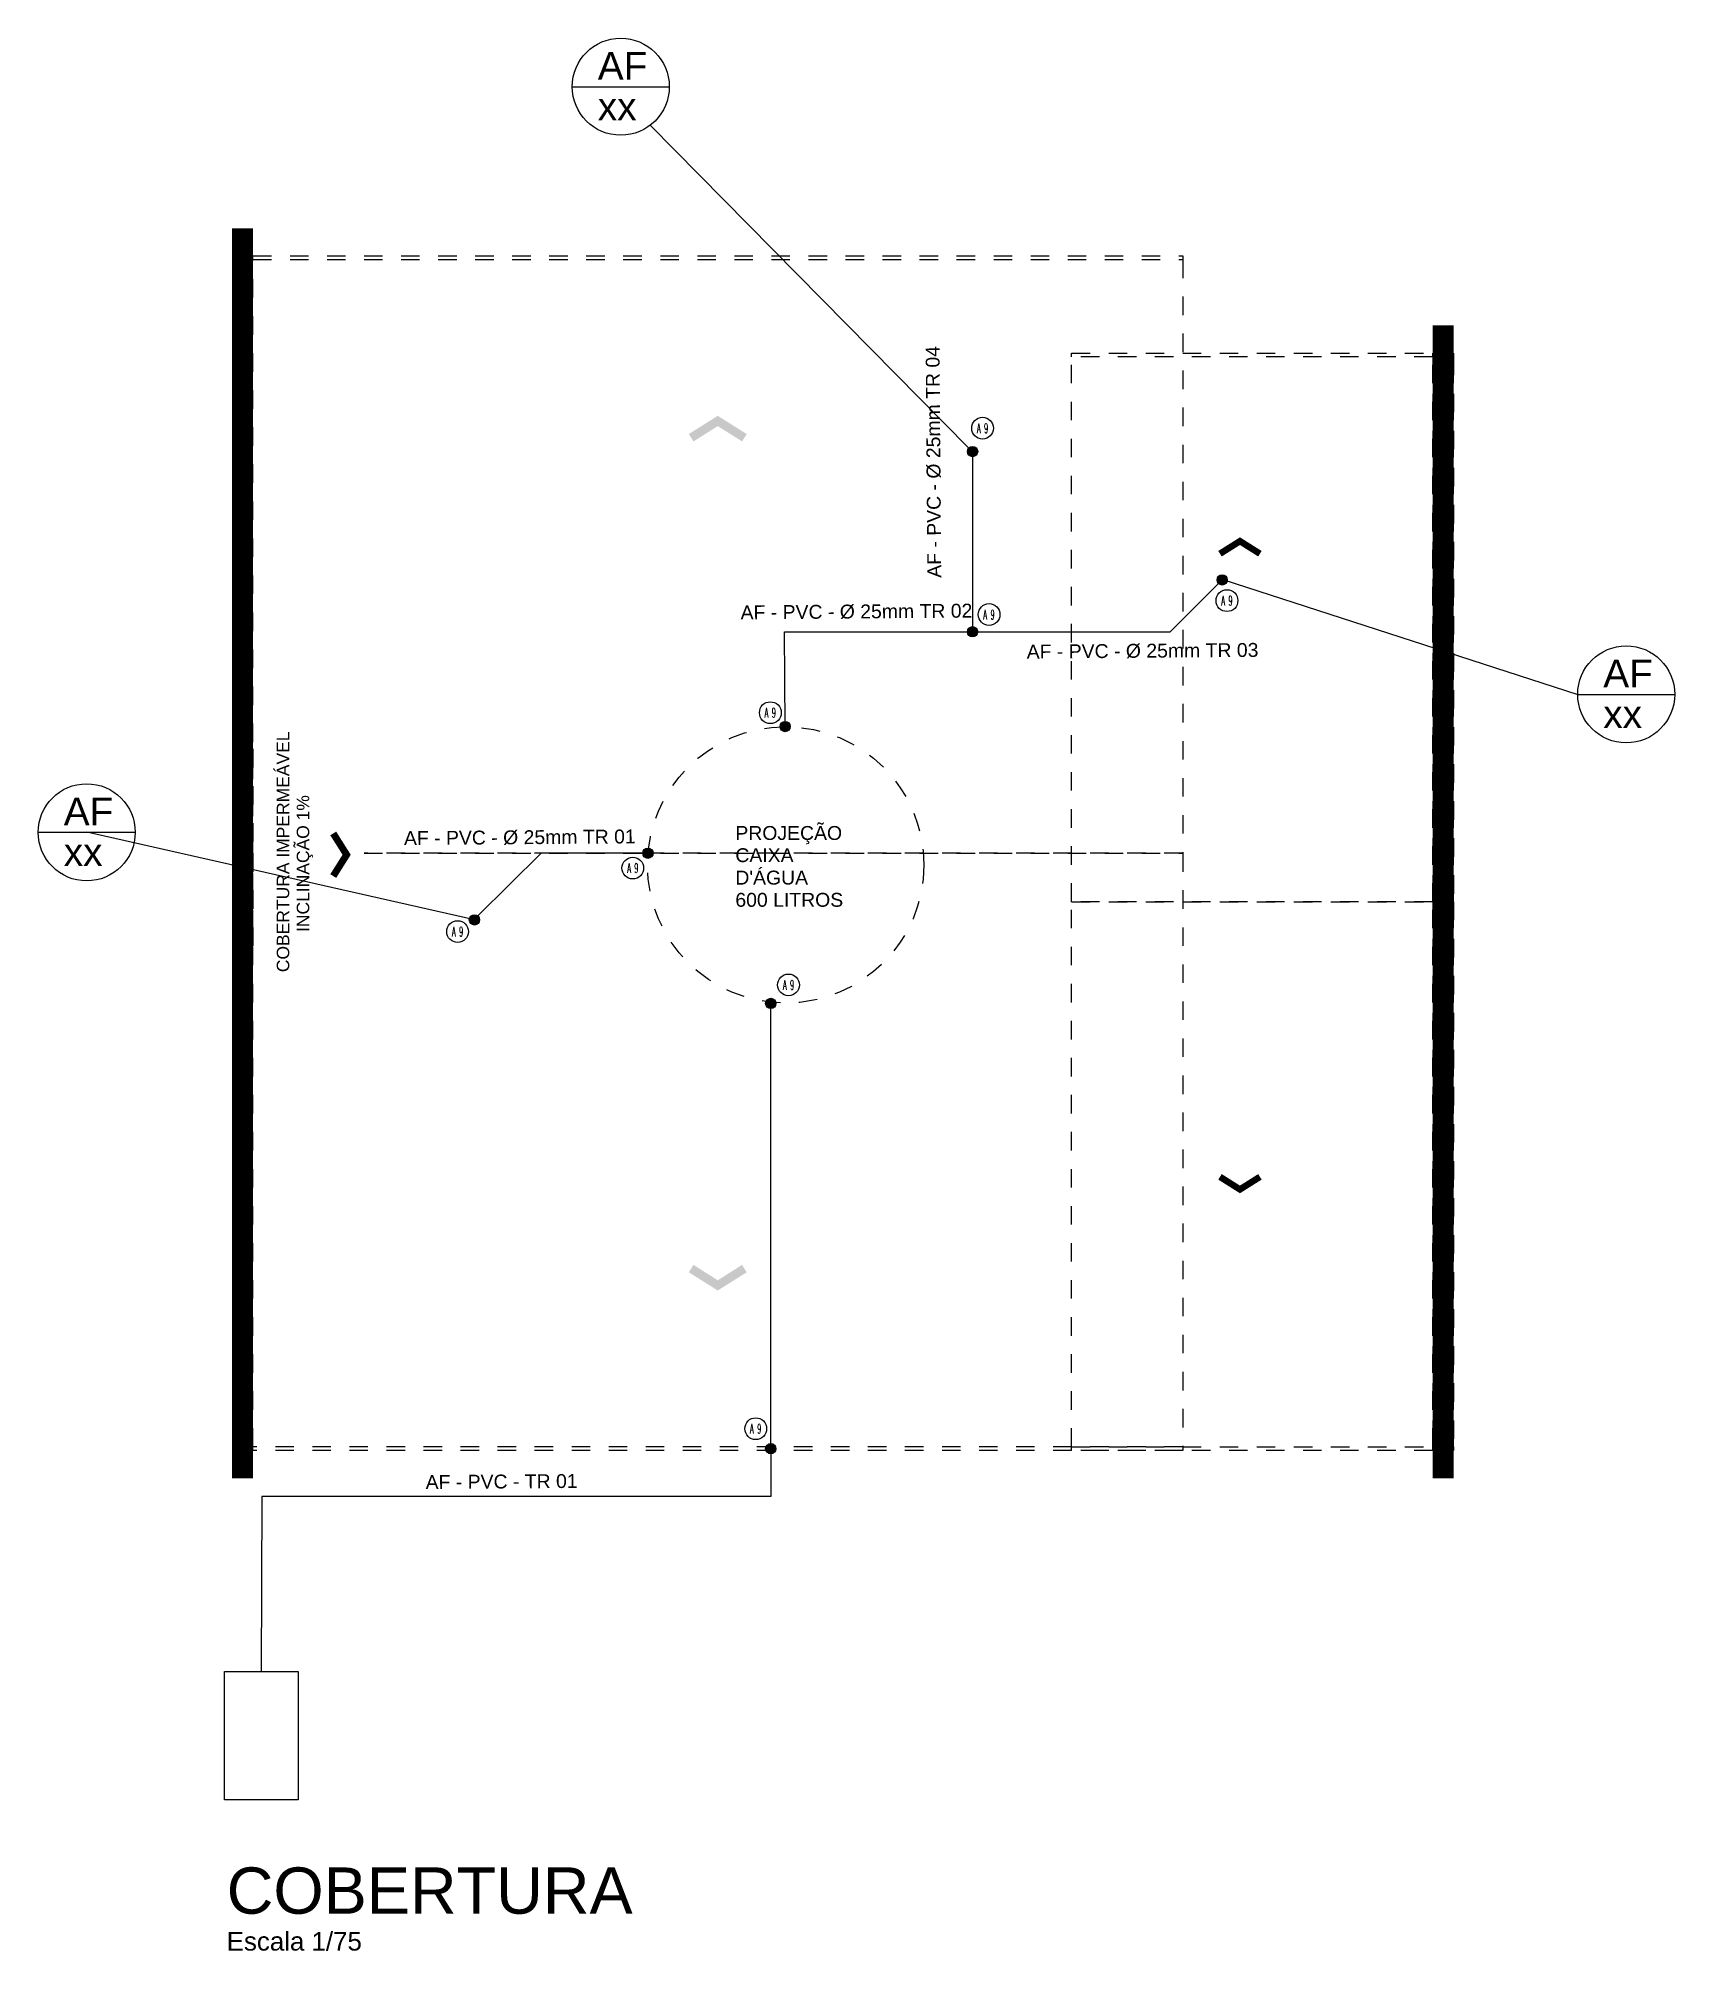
# Model space of a CAD drawing. Header units: metres. Extents: x 49 to 320, y -91 to 27.
# Drawn here: x 74.38 to 83.22, y 3.91 to 14.24 of the extents above; entities that cross this region are included whole.
import ezdxf
from ezdxf.enums import TextEntityAlignment as Align

# ---------------------------------------------------------------- set-up
doc = ezdxf.new("R2010")
doc.units = ezdxf.units.M
doc.header["$LTSCALE"] = 0.2
doc.linetypes.add('DASHED', pattern=[0.75, 0.5, -0.25])
for name, color, linetype in [('ARQ-___-___-LEG', 3, 'Continuous'), ('ARQ-___-___-VST', 9, 'Continuous'), ('ARQ-COB-PRJ', 4, 'DASHED'), ('LEGENDA_ID', 5, 'Continuous'), ('LEGENDA_ID_L', 5, 'Continuous')]:
    doc.layers.add(name, color=color, linetype=linetype)
doc.styles.add('REGUA200', font='arial.ttf')
doc.styles.add('REGUA60', font='arial.ttf')
doc.styles.add('REGUA80', font='arial.ttf')
doc.styles.add('ROMANS', font='romans', dxfattribs={"height": 6})

msp = doc.modelspace()

# ---------------------------------------------------------------- texts
at = {"char_height": 0.075, "attachment_point": 1, "style": 'REGUA60'}
for s, width, insert, rotation in [('AF - PVC - %%C 25mm TR 04', 1.28416, (79.179, 11.324), 90.4407), ('AF - PVC - %%C 25mm TR 02', 1.28416, (78.17, 11.175), 0.4407), ('AF - PVC - %%C 25mm TR 03', 1.28416, (79.715, 10.963), 0.4407), ('AF - PVC - %%C 25mm TR 01', 1.28416, (76.352, 9.956), 0.4407), ('AF - PVC - TR 01', 0.85387, (76.469, 6.479), 0.4407)]:
    msp.add_mtext_dynamic_manual_height_columns(s, width=width, gutter_width=0.375, heights=[0], dxfattribs=dict(at, insert=insert, rotation=rotation))
at = {"layer": 'ARQ-___-___-LEG', "style": 'REGUA80'}
for s, p in [('COBERTURA IMPERMEÁVEL', (75.699, 9.195)), ('INCLINAÇÃO 1%%%', (75.807, 9.412))]:
    msp.add_text(s, height=0.0675, rotation=90, dxfattribs=at).set_placement(p, align=Align.MIDDLE_LEFT)
at = {"layer": 'ARQ-___-___-VST', "style": 'REGUA60'}
for s, p in [('PROJEÇÃO', (78.142, 9.909)), ('CAIXA', (78.142, 9.789)), ("D'ÁGUA", (78.142, 9.668)), ('600 LITROS', (78.142, 9.548))]:
    msp.add_text(s, height=0.075, dxfattribs=at).set_placement(p)
at = {"layer": 'LEGENDA_ID', "style": 'ROMANS', "width": 0.5}
for p in [(79.477, 12.132), (80.797, 11.201), (79.512, 11.126), (78.331, 10.596), (77.588, 9.757), (76.642, 9.414), (78.429, 9.126), (78.252, 6.73)]:
    msp.add_text('A 9', height=0.0525, dxfattribs=at).set_placement(p, align=Align.MIDDLE_CENTER)

# ---------------------------------------------------------------- blocks, each defined once
blk = doc.blocks.new('Titul1')
at = {"color": 6, "style": 'REGUA200', "width": 1.4}
blk.add_attdef('TITULO', (0, 0), '', height=5, dxfattribs=at)
at = {"color": 0, "style": 'REGUA80', "width": 1.4}
blk.add_attdef('ESCALA', (0, -3.98), '', height=2, dxfattribs=at)
blk = doc.blocks.new('INDSETAD')
at = {"color": 4, "linetype": 'ByBlock'}
for points in [[(0, 0), (1.26, 2), (0.71, 0), (1.77, 1.68)], [(0, 0), (1.26, -2), (0.71, 0), (1.77, -1.68)]]:
    blk.add_solid(points, dxfattribs=at)

# ---------------------------------------------------------------- hatches: boundary and pattern name
at = {"true_color": 0x000000}
h = msp.add_hatch(color=18, dxfattribs=at)
h.dxf.hatch_style = 1
h.paths.add_polyline_path([(79.395, 12.006, 1), (79.45, 12.006, 1)])
h = msp.add_hatch(color=18, dxfattribs=at)
h.dxf.hatch_style = 1
h.paths.add_polyline_path([(80.799, 11.313, 1), (80.743, 11.313, 1)])
h = msp.add_hatch(color=18, dxfattribs=at)
h.dxf.hatch_style = 1
h.paths.add_polyline_path([(79.395, 11.033, 1), (79.45, 11.033, 1)])
h = msp.add_hatch(color=18, dxfattribs=at)
h.dxf.hatch_style = 1
h.paths.add_polyline_path([(78.438, 10.521, 1), (78.383, 10.521, 1)])
h = msp.add_hatch(color=18, dxfattribs=at)
h.dxf.hatch_style = 1
h.paths.add_polyline_path([(77.642, 9.837, 1), (77.698, 9.837, 1)])
h = msp.add_hatch(color=18, dxfattribs=at)
h.dxf.hatch_style = 1
h.paths.add_polyline_path([(76.761, 9.477, 1), (76.706, 9.477, 1)])
h = msp.add_hatch(color=18, dxfattribs=at)
h.dxf.hatch_style = 1
h.paths.add_polyline_path([(78.305, 9.026, 1), (78.36, 9.026, 1)])
h = msp.add_hatch(color=18, dxfattribs=at)
h.dxf.hatch_style = 1
h.paths.add_polyline_path([(78.305, 6.622, 1), (78.36, 6.622, 1)])

# ---------------------------------------------------------------- linework, layer by layer
for p, q in [((77.262, 13.976), (77.785, 13.976)), ((79.403, 12.025), (77.682, 13.768)), ((79.423, 11.978), (79.423, 11.033)), ((80.491, 11.033), (80.771, 11.313)), ((80.774, 11.315), (82.691, 10.695)), ((78.407, 11.033), (80.491, 11.033)), ((78.411, 10.521), (78.408, 11.033)), ((82.691, 10.695), (83.215, 10.695)), ((74.377, 9.95), (74.901, 9.95)), ((76.733, 9.477), (74.639, 9.95)), ((77.093, 9.837), (76.751, 9.499)), ((77.67, 9.837), (77.093, 9.837)), ((77.67, 9.865), (77.67, 9.848)), ((78.333, 9.054), (78.333, 9.036)), ((78.333, 6.632), (78.333, 9.032)), ((78.333, 6.649), (78.333, 6.632)), ((78.333, 6.612), (78.333, 6.363)), ((75.585, 6.363), (75.582, 5.418)), ((78.333, 6.363), (75.585, 6.363))]:
    msp.add_line(p, q)
msp.add_lwpolyline([(75.384, 5.418), (75.781, 5.418), (75.781, 4.726), (75.384, 4.726)], close=True)
for centre, radius in [((77.523, 13.976), 0.262), ((79.423, 12.006), 0.0277), ((80.771, 11.313), 0.0277), ((79.423, 11.033), 0.0277), ((82.953, 10.695), 0.262), ((78.411, 10.521), 0.0277), ((74.639, 9.95), 0.262), ((77.67, 9.837), 0.0277), ((76.733, 9.477), 0.0277), ((78.333, 9.026), 0.0277), ((78.333, 6.622), 0.0277)]:
    msp.add_circle(centre, radius)
at = {"layer": 'ARQ-___-___-LEG'}
for points, const_width in [([(75.48, 13.212), (75.48, 6.612), (75.48, 6.462)], 0.113), ([(81.964, 6.462), (81.964, 12.537), (81.964, 12.687)], 0.113), ([(75.537, 10.55), (76.137, 10.55), (76.137, 9.125), (75.537, 9.125)], 0.000075)]:
    msp.add_lwpolyline(points, dxfattribs=dict(at, const_width=const_width))
at = {"layer": 'ARQ-___-___-VST', "linetype": 'DASHED'}
msp.add_circle((78.414, 9.774), 0.746, dxfattribs=at)
at = {"layer": 'ARQ-COB-PRJ'}
for p, q in [((75.537, 13.062), (80.558, 13.062)), ((75.537, 13.043), (75.537, 13.062)), ((75.537, 13.043), (80.558, 13.043)), ((75.537, 9.837), (75.537, 13.043)), ((80.558, 13.062), (80.558, 13.043)), ((80.558, 13.043), (80.558, 9.837)), ((79.958, 12.537), (81.908, 12.537)), ((79.958, 12.518), (79.958, 12.537)), ((81.908, 12.518), (79.958, 12.518)), ((79.958, 9.575), (79.958, 12.518)), ((81.908, 12.537), (81.908, 12.518)), ((81.908, 12.518), (81.908, 12.537)), ((81.908, 12.518), (81.908, 9.575)), ((81.908, 9.575), (81.908, 12.518)), ((82.02, 12.537), (82.02, 12.518)), ((82.02, 12.518), (82.02, 12.537)), ((82.02, 12.518), (82.02, 9.575)), ((82.02, 9.575), (82.02, 12.518)), ((75.537, 10.4), (75.537, 9.837)), ((75.537, 9.837), (75.537, 9.275)), ((75.537, 6.632), (75.537, 9.837)), ((80.558, 9.837), (76.137, 9.837)), ((76.137, 9.837), (80.558, 9.837)), ((80.558, 9.837), (80.558, 6.632)), ((81.908, 9.575), (79.958, 9.575)), ((79.958, 9.575), (81.908, 9.575)), ((79.958, 6.632), (79.958, 9.575)), ((81.908, 9.575), (81.908, 6.632)), ((81.908, 6.632), (81.908, 9.575)), ((82.02, 9.575), (82.02, 6.632)), ((82.02, 6.632), (82.02, 9.575)), ((80.558, 6.632), (75.537, 6.632)), ((75.537, 6.612), (75.537, 6.632)), ((80.558, 6.612), (75.537, 6.612)), ((79.958, 6.632), (81.908, 6.632)), ((79.958, 6.612), (79.958, 6.632)), ((81.908, 6.612), (79.958, 6.612)), ((80.558, 6.632), (80.558, 6.612)), ((81.908, 6.632), (81.908, 6.612)), ((81.908, 6.612), (81.908, 6.632)), ((82.02, 6.632), (82.02, 6.612)), ((82.02, 6.612), (82.02, 6.632))]:
    msp.add_line(p, q, dxfattribs=at)
at = {"layer": 'LEGENDA_ID_L'}
for centre in [(79.477, 12.132), (80.797, 11.201), (79.512, 11.126), (78.331, 10.596), (77.588, 9.757), (76.642, 9.414), (78.429, 9.126), (78.252, 6.73)]:
    msp.add_circle(centre, 0.0588, dxfattribs=at)

# ---------------------------------------------------------------- block references
at = {"layer": 'ARQ-___-___-LEG'}
ref = msp.add_blockref('Titul1', (77.399, 14.213), dxfattribs=dict(at, xscale=0.05, yscale=0.05, zscale=0.05))
ref.add_attrib('ESCALA', 'AF', (77.399, 14.014), dxfattribs={"layer": '0', "color": 0, "height": 0.15, "style": 'REGUA80'})
ref = msp.add_blockref('Titul1', (77.399, 13.994), dxfattribs=dict(at, xscale=0.05, yscale=0.05, zscale=0.05))
ref.add_attrib('ESCALA', 'xx', (77.399, 13.795), dxfattribs={"layer": '0', "color": 0, "height": 0.15, "style": 'REGUA80'})
for p, xscale, yscale, zscale, rotation in [((78.047, 12.199), -0.078125, 0.078125, 0.078125, 90), ((80.867, 11.543), -0.05859375, 0.05859375, 0.05859375, 90), ((76.065, 9.829), 0.0625, 0.0625, 0.0625, 180), ((80.867, 8.001), 0.05859375, 0.05859375, 0.05859375, 90), ((78.047, 7.476), 0.078125, 0.078125, 0.078125, 90)]:
    msp.add_blockref('INDSETAD', p, dxfattribs=dict(at, xscale=xscale, yscale=yscale, zscale=zscale, rotation=rotation))
ref = msp.add_blockref('Titul1', (82.829, 10.932), dxfattribs=dict(at, xscale=0.05, yscale=0.05, zscale=0.05))
ref.add_attrib('ESCALA', 'AF', (82.829, 10.733), dxfattribs={"layer": '0', "color": 0, "height": 0.15, "style": 'REGUA80'})
ref = msp.add_blockref('Titul1', (82.829, 10.713), dxfattribs=dict(at, xscale=0.05, yscale=0.05, zscale=0.05))
ref.add_attrib('ESCALA', 'xx', (82.829, 10.514), dxfattribs={"layer": '0', "color": 0, "height": 0.15, "style": 'REGUA80'})
ref = msp.add_blockref('Titul1', (74.515, 10.187), dxfattribs=dict(at, xscale=0.05, yscale=0.05, zscale=0.05))
ref.add_attrib('ESCALA', 'AF', (74.515, 9.988), dxfattribs={"layer": '0', "color": 0, "height": 0.15, "style": 'REGUA80'})
ref = msp.add_blockref('Titul1', (74.515, 9.968), dxfattribs=dict(at, xscale=0.05, yscale=0.05, zscale=0.05))
ref.add_attrib('ESCALA', 'xx', (74.515, 9.769), dxfattribs={"layer": '0', "color": 0, "height": 0.15, "style": 'REGUA80'})
ref = msp.add_blockref('Titul1', (75.395, 4.111), dxfattribs=dict(at, xscale=0.05, yscale=0.05, zscale=0.05))
ref.add_attrib('TITULO', 'COBERTURA', (75.395, 4.111), dxfattribs={"layer": '0', "color": 6, "height": 0.25, "style": 'REGUA200'})
ref.add_attrib('ESCALA', 'Escala 1/75', (75.395, 3.912), dxfattribs={"layer": '0', "color": 0, "height": 0.1, "style": 'REGUA80'})

msp.set_redraw_order([(e.dxf.handle, doc.entitydb.next_handle()) for e in msp.query("TEXT MTEXT ATTDEF DIMENSION ARC_DIMENSION")])  # texts and dimensions are drawn at this point

doc.saveas('drawing.dxf')
